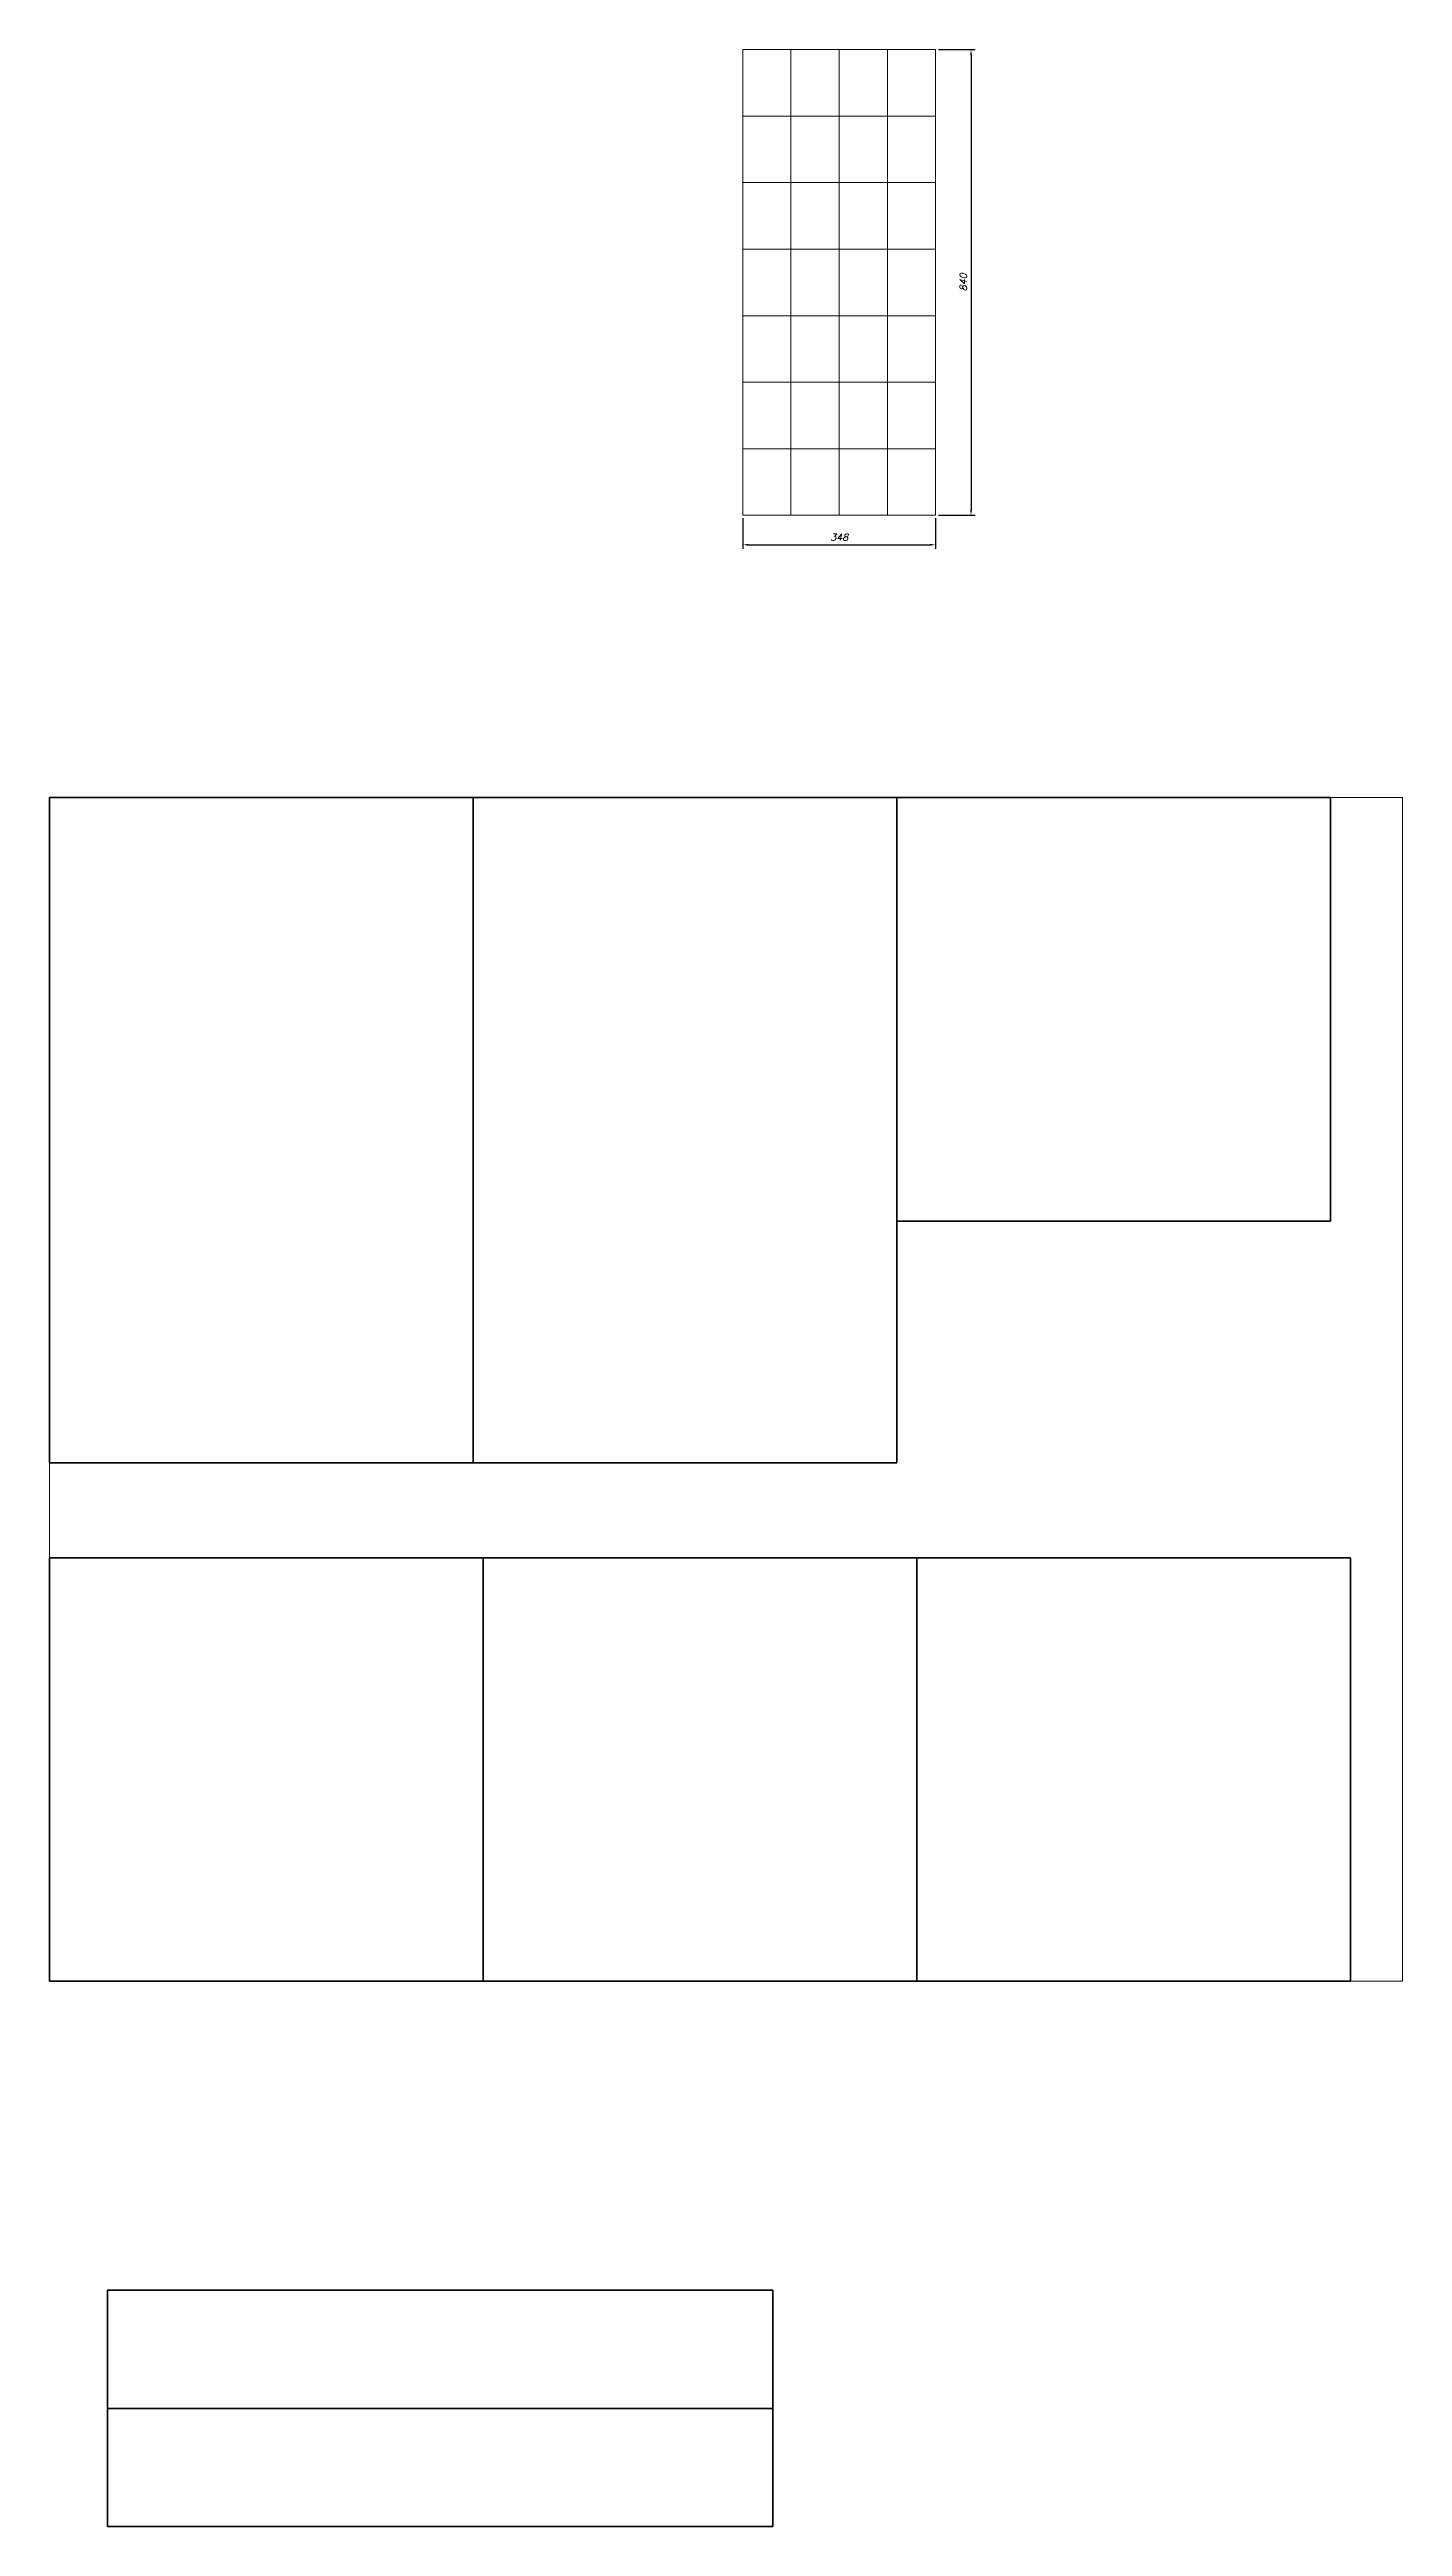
# Model space of a CAD drawing. Header units: millimetres. Extents: x 31 to 13852, y -4936 to 4514.
# Drawn here: x 446 to 2886, y -4936 to -469 of the extents above; entities that cross this region are included whole.
import ezdxf

# ---------------------------------------------------------------- set-up
doc = ezdxf.new("R2010")
doc.units = ezdxf.units.MM
doc.layers.add('ACABADO', color=7, linetype='Continuous', lineweight=50)
doc.layers.add('AUXILIAR', color=4, linetype='Continuous', lineweight=9)
doc.styles.add('NORMAL', font='romans.shx', dxfattribs={"oblique": 15})
doc.dimstyles.new('ISO-25 (1-2)', dxfattribs={"dimtxt": 2.5, "dimasz": 2, "dimexe": 1.5, "dimexo": 1, "dimgap": 1.5, "dimtad": 1, "dimdec": 1, "dimtxsty": 'NORMAL', "dimcen": 0, "dimclrd": 6, "dimclre": 6, "dimclrt": 256, "dimadec": 0, "dimazin": 0, "dimtfac": 1, "dimtdec": 1, "dimtmove": 0, "dimatfit": 3, "dimfxl": 1, "dimlwd": 25, "dimlwe": 25, "dimarcsym": 0})

# ---------------------------------------------------------------- blocks, each defined once
blk = doc.blocks.new('*U111')
at = {"layer": 'AUXILIAR'}
blk.add_lwpolyline([(-43.5, 60), (43.5, 60), (43.5, -60), (-43.5, -60)], close=True, dxfattribs=at)
blk = doc.blocks.new('*U112')
at = {"layer": 'AUXILIAR', "color": 0, "linetype": 'ByBlock', "lineweight": -2, "transparency": 16777216}
for p in [(0, 720), (87, 720), (174, 720), (261, 720), (0, 600), (87, 600), (174, 600), (261, 600), (0, 480), (87, 480), (174, 480), (261, 480), (0, 360), (87, 360), (174, 360), (261, 360), (0, 240), (87, 240), (174, 240), (261, 240), (0, 120), (87, 120), (174, 120), (261, 120), (0, 0), (87, 0), (174, 0), (261, 0)]:
    blk.add_blockref('*U111', p, dxfattribs=at)
blk = doc.blocks.new('*D113')
at = {"layer": 'AUXILIAR', "color": 6, "lineweight": 25, "transparency": 16777216}
for p, q in [((1695.9, -1314.4), (1695.9, -1370.1)), ((2043.9, -1314.4), (2043.9, -1370.1)), ((1705.9, -1362.6), (2033.9, -1362.6))]:
    blk.add_line(p, q, dxfattribs=at)
at = {"layer": 'AUXILIAR', "color": 6, "transparency": 16777216}
for points in [[(1705.9, -1361), (1705.9, -1364.3), (1695.9, -1362.6)], [(2033.9, -1361), (2033.9, -1364.3), (2043.9, -1362.6)]]:
    blk.add_solid(points, dxfattribs=at)
at = {"layer": 'Defpoints', "color": 0, "transparency": 16777216}
for p in [(1695.9, -1309.4), (2043.9, -1309.4), (2043.9, -1362.6)]:
    blk.add_point(p, dxfattribs=at)
at = {"layer": 'AUXILIAR', "transparency": 16777216, "insert": (1869.9, -1348.9), "char_height": 12.5, "attachment_point": 5, "style": 'NORMAL'}
blk.add_mtext('348', dxfattribs=at)
blk = doc.blocks.new('*D114')
at = {"layer": 'AUXILIAR', "color": 6, "lineweight": 25, "transparency": 16777216}
for p, q in [((2048.9, -469.4), (2115.2, -469.4)), ((2107.7, -479.4), (2107.7, -1299.4)), ((2048.9, -1309.4), (2115.2, -1309.4))]:
    blk.add_line(p, q, dxfattribs=at)
at = {"layer": 'AUXILIAR', "color": 6, "transparency": 16777216}
for points in [[(2106.1, -479.4), (2109.4, -479.4), (2107.7, -469.4)], [(2106.1, -1299.4), (2109.4, -1299.4), (2107.7, -1309.4)]]:
    blk.add_solid(points, dxfattribs=at)
at = {"layer": 'Defpoints', "color": 0, "transparency": 16777216}
for p in [(2043.9, -469.4), (2043.9, -1309.4), (2107.7, -1309.4)]:
    blk.add_point(p, dxfattribs=at)
at = {"layer": 'AUXILIAR', "transparency": 16777216, "insert": (2094, -889.4), "char_height": 12.5, "attachment_point": 5, "rotation": 90, "style": 'NORMAL'}
blk.add_mtext('840', dxfattribs=at)

msp = doc.modelspace()

# ---------------------------------------------------------------- linework, layer by layer
at = {"layer": 'ACABADO'}
for p, q in [((445.78, -1818.35), (1209.78, -1818.35)), ((445.78, -1818.35), (445.78, -3018.35)), ((1209.78, -3018.35), (1209.78, -1818.35)), ((1209.78, -1818.35), (1973.78, -1818.35)), ((1209.78, -1818.35), (1209.78, -3018.35)), ((1973.78, -1818.35), (1973.78, -2582.35)), ((2755.78, -1818.35), (1973.78, -1818.35)), ((1973.78, -3018.35), (1973.78, -1818.35)), ((2755.78, -2582.35), (2755.78, -1818.35)), ((1973.78, -2582.35), (2755.78, -2582.35)), ((445.78, -3018.35), (1209.78, -3018.35)), ((1209.78, -3018.35), (445.78, -3018.35)), ((1209.78, -3018.35), (1973.78, -3018.35)), ((1973.78, -3018.35), (1209.78, -3018.35)), ((445.78, -3189.35), (1227.78, -3189.35)), ((445.78, -3953.35), (445.78, -3189.35)), ((1227.78, -3189.35), (1227.78, -3953.35)), ((1227.78, -3189.35), (1227.78, -3953.35)), ((2009.78, -3189.35), (1227.78, -3189.35)), ((2009.78, -3953.35), (2009.78, -3189.35)), ((2009.78, -3189.35), (2009.78, -3953.35)), ((2791.78, -3189.35), (2009.78, -3189.35)), ((2791.78, -3953.35), (2791.78, -3189.35)), ((445.78, -3953.35), (1227.78, -3953.35)), ((1227.78, -3953.35), (2009.78, -3953.35)), ((2009.78, -3953.35), (2791.78, -3953.35)), ((550.34, -4723.49), (550.34, -4510.49)), ((1750.34, -4510.49), (550.34, -4510.49)), ((1750.34, -4510.49), (1750.34, -4723.49)), ((550.34, -4723.49), (1750.34, -4723.49)), ((550.34, -4723.49), (550.34, -4936.49)), ((1750.34, -4723.49), (550.34, -4723.49)), ((1750.34, -4723.49), (1750.34, -4936.49)), ((550.34, -4936.49), (1750.34, -4936.49))]:
    msp.add_line(p, q, dxfattribs=at)
at = {"layer": 'AUXILIAR'}
msp.add_lwpolyline([(2885.78, -1818.35), (2885.78, -3953.35), (445.78, -3953.35), (445.78, -1818.35)], close=True, dxfattribs=at)

# ---------------------------------------------------------------- block references
msp.add_blockref('*U112', (1739.39, -1249.42), dxfattribs=at)

# ---------------------------------------------------------------- dimensions: what is measured, and where the dimension line sits
dim = msp.add_linear_dim(base=(2107.74, -1309.42), p1=(2043.89, -469.42), p2=(2043.89, -1309.42), angle=90, dimstyle='ISO-25 (1-2)', dxfattribs=at)
dim.commit()
dim.dimension.update_dxf_attribs({"geometry": '*D114', "text_midpoint": (2093.99, -889.42)})
dim = msp.add_linear_dim(base=(2043.89, -1362.64), p1=(1695.89, -1309.42), p2=(2043.89, -1309.42), dimstyle='ISO-25 (1-2)', dxfattribs=at)
dim.commit()
dim.dimension.update_dxf_attribs({"geometry": '*D113', "text_midpoint": (1869.89, -1348.89)})

doc.saveas('drawing.dxf')
